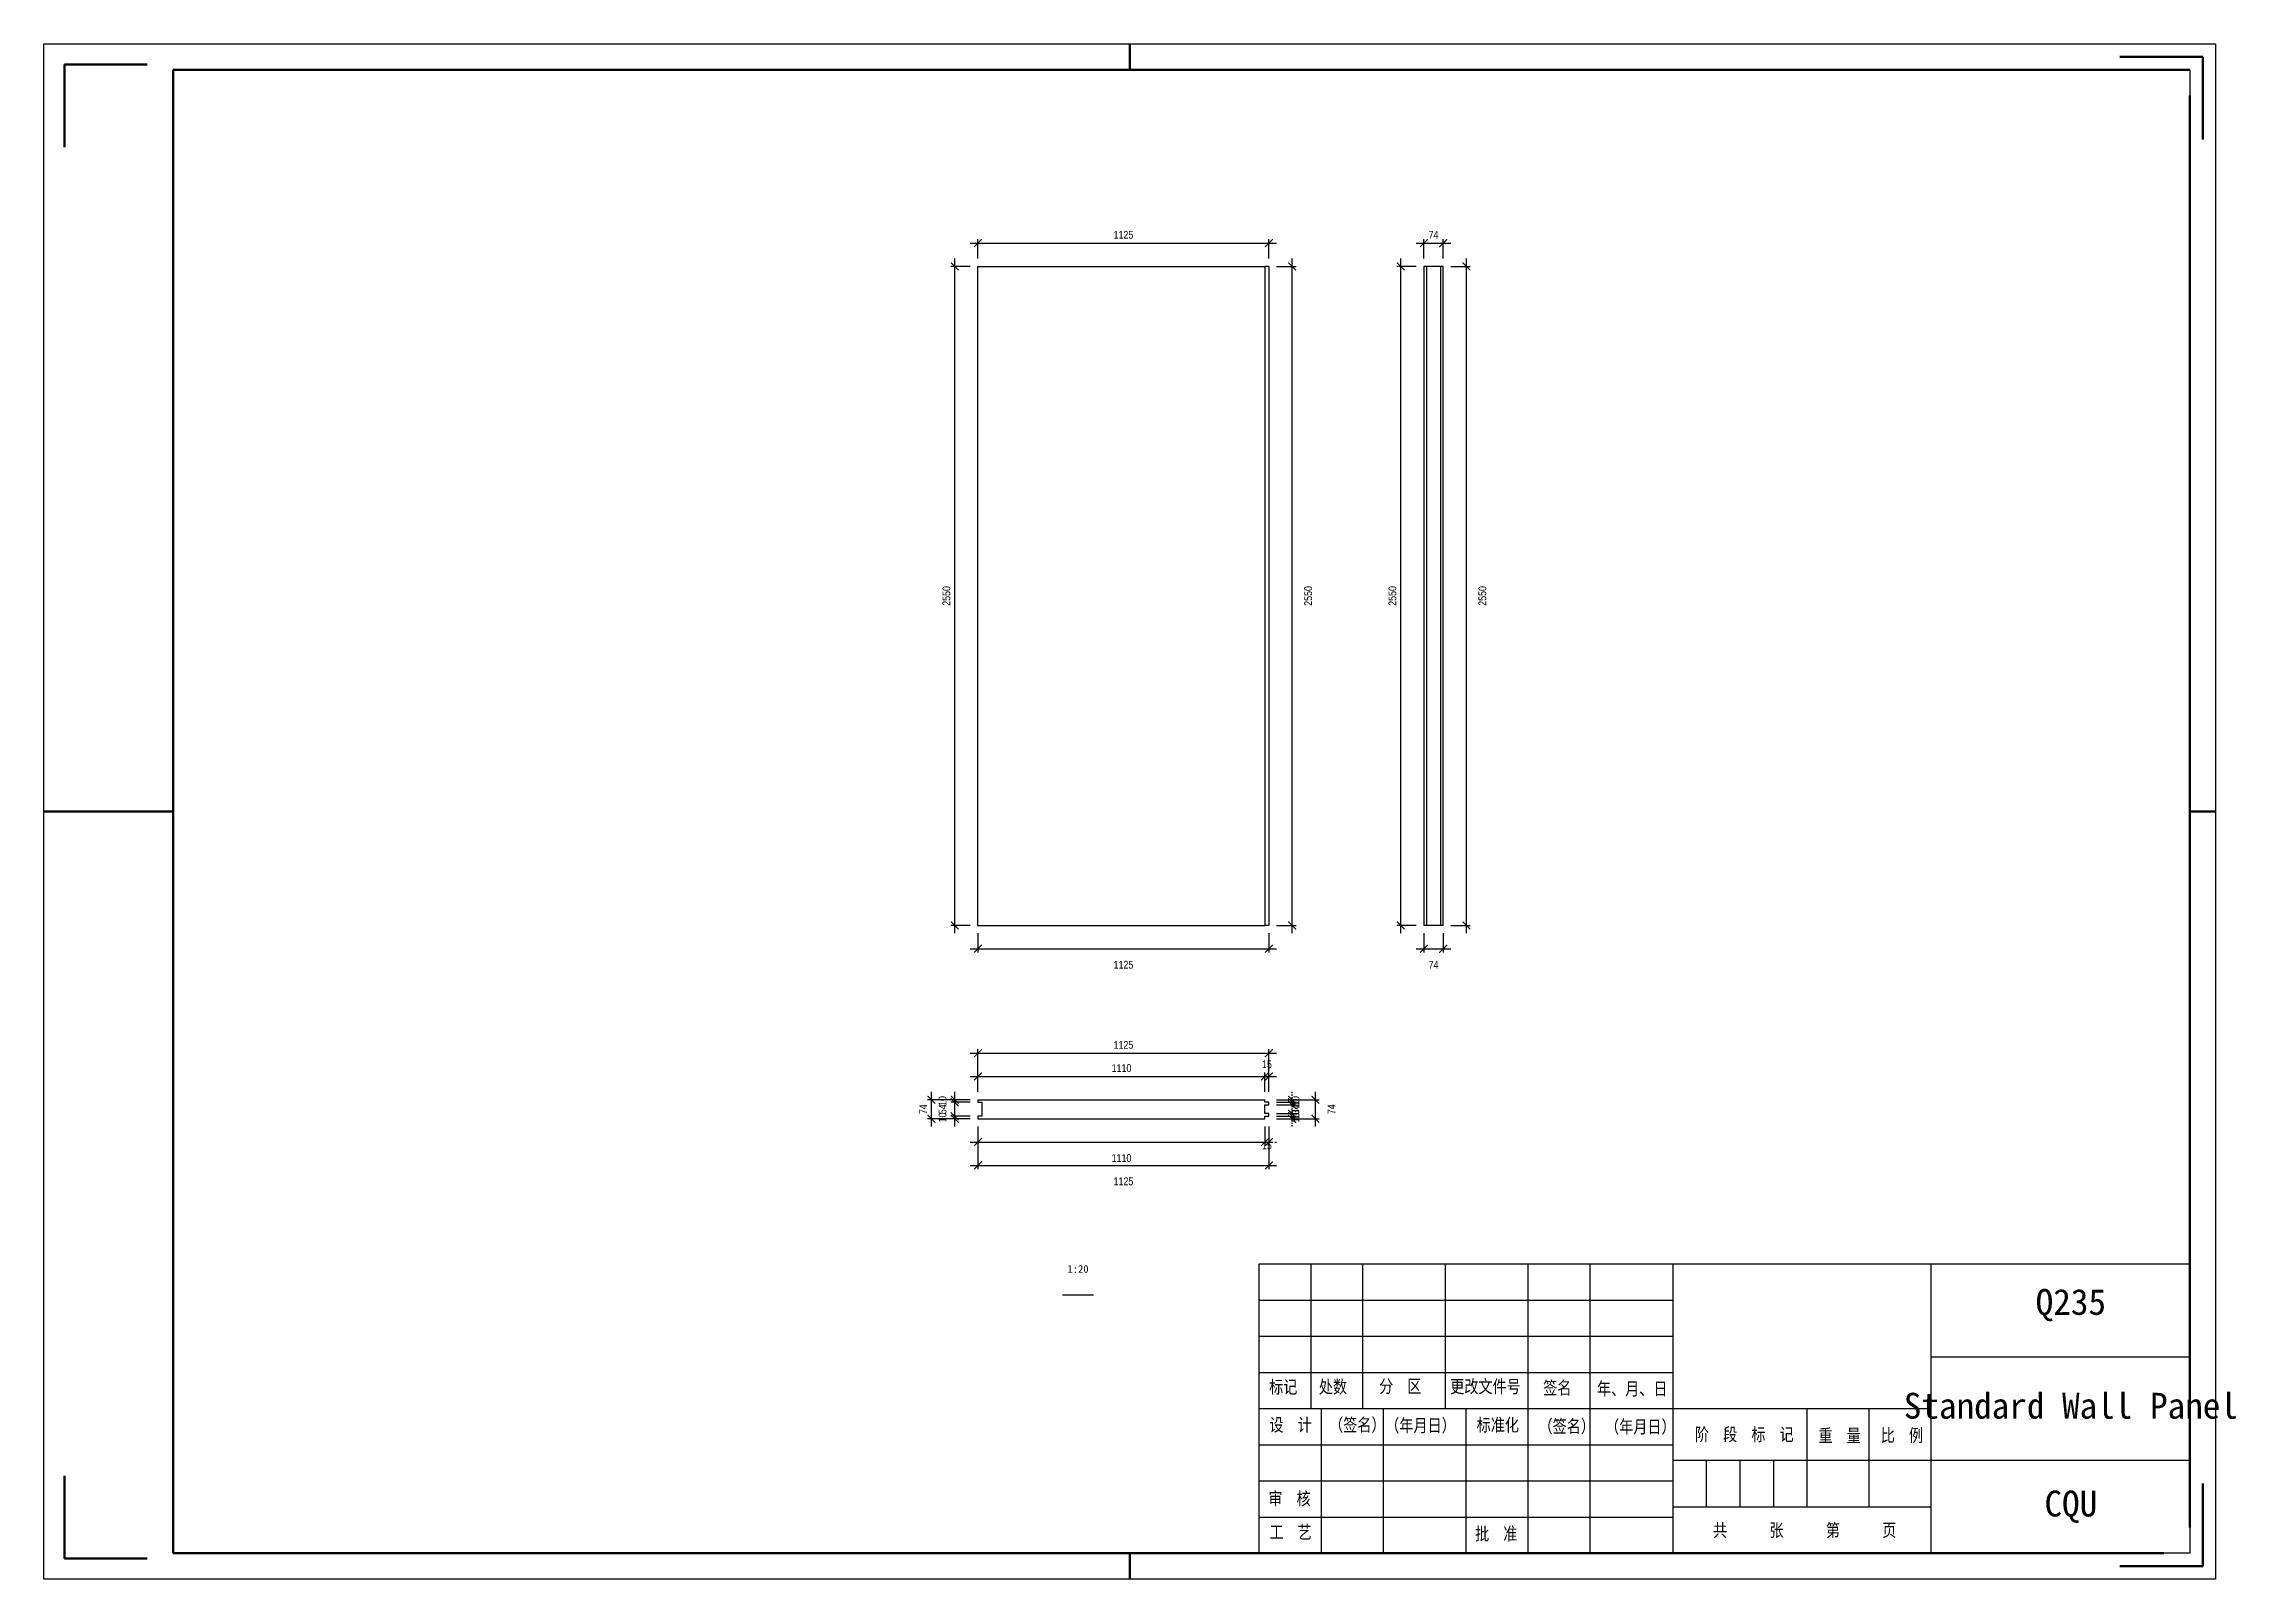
# Model space of a CAD drawing. Header units: millimetres. Extents: x 0 to 1925, y 0 to 4345.
# Drawn here: x 0 to 424, y 3670 to 3967 of the extents above; entities that cross this region are included whole.
import ezdxf

# ---------------------------------------------------------------- set-up
doc = ezdxf.new("R2010")
doc.units = ezdxf.units.MM
doc.layers.add('总内框线', color=7, linetype='Continuous', lineweight=50)
doc.layers.add('总外框线', color=7, linetype='Continuous', lineweight=30)
doc.styles.add('OpenSansCondensed-Light', font='OpenSansCondensed-Light.ttf')
doc.styles.add('陈杰（2）', font='gbenor.shx', dxfattribs={"width": 0.8, "bigfont": 'gbcbig.shx'})
doc.dimstyles.new('EZDXF', dxfattribs={"dimtxt": 0.25, "dimasz": 0.175, "dimexe": 0.375, "dimexo": 0.125, "dimgap": 0.1, "dimtad": 1, "dimlfac": 100, "dimzin": 12, "dimdsep": 46, "dimtxsty": 'OpenSansCondensed-Light', "dimblk": 'ARCHTICK', "dimcen": 2.5, "dimazin": 3, "dimtfac": 0.5, "dimtmove": 2, "dimatfit": 3, "dimarcsym": 0})

msp = doc.modelspace()

# ---------------------------------------------------------------- texts
at = {"attachment_point": 5}
for s, insert, char_height in [('1:20', (200, 3730), 1.5), ('Q235', (392, 3723), 5), ('Standard Wall Panel', (392, 3703.5), 5), ('CQU', (392, 3684), 5)]:
    msp.add_mtext(s, dxfattribs=dict(at, insert=insert, char_height=char_height))
at = {"char_height": 2.5, "width": 93.0192856, "attachment_point": 1, "style": '陈杰（2）'}
for s, insert in [('{\\fSimSun|b0|i0|c134|p2;标记}', (236.95482, 3708.44053)), ('{\\fSimSun|b0|i0|c134|p2;处数}', (246.57596, 3708.45543)), ('{\\fSimSun|b0|i0|c134|p2;分\u3000区}', (258.23692, 3708.57959)), ('{\\fSimSun|b0|i0|c134|p2;更改文件号}', (271.97169, 3708.52496)), ('{\\fSimSun|b0|i0|c134|p2;签名}', (289.95608, 3708.2667)), ('{\\fSimSun|b0|i0|c134|p2;年、月、日}', (300.35064, 3708.07301)), ('{\\fSimSun|b0|i0|c134|p2;设\u3000计}', (237.01432, 3701.10007)), ('{\\fSimSun|b0|i0|c134|p2;（签名）}', (248.55629, 3701.10007)), ('{\\fSimSun|b0|i0|c134|p2;\u3000（年月日）}', (256.68156, 3700.98584)), ('{\\fSimSun|b0|i0|c134|p2;标准化}', (277.08823, 3701.08517)), ('{\\fSimSun|b0|i0|c134|p2;（签名）}', (289.05516, 3700.83685)), ('{\\fSimSun|b0|i0|c134|p2;（年月日）}', (301.923, 3700.73752)), ('{\\fSimSun|b0|i0|c134|p2;阶\u3000段\u3000标\u3000记}', (319.30395, 3699.25254)), ('{\\fSimSun|b0|i0|c134|p2;重\u3000量}', (343.18681, 3699.02408)), ('{\\fSimSun|b0|i0|c134|p2;比\u3000例}', (355.23873, 3699.09361)), ('{\\fSimSun|b0|i0|c134|p2;审\u3000核}', (236.81034, 3686.83138)), ('{\\fSimSun|b0|i0|c134|p2;工\u3000艺}', (237.01432, 3680.34515)), ('{\\fSimSun|b0|i0|c134|p2;批\u3000准}', (276.78226, 3680.0273)), ('{\\fSimSun|b0|i0|c134|p2;共\u3000\u3000\u3000张\u3000\u3000\u3000第\u3000\u3000\u3000页}', (322.79713, 3680.72757))]:
    msp.add_mtext(s, dxfattribs=dict(at, insert=insert))

# ---------------------------------------------------------------- blocks, each defined once
blk = doc.blocks.new('_ARCHTICK')
at = {"color": 0, "linetype": 'ByBlock', "const_width": 0.15}
blk.add_lwpolyline([(-0.5, -0.5), (0.5, 0.5)], dxfattribs=at)

# ---------------------------------------------------------------- dimensions: what is measured, and where the dimension line sits
for base, p1, p2, location, override in [((180.65401, 3928.45), (180.65401, 3923.95), (236.90401, 3923.95), (208.77901, 3930.05), {"dimtxt": 1.5, "dimasz": 1.5, "dimexe": 0.75, "dimexo": 1.5, "dimtad": 1, "dimlfac": 20, "dimblk": 'ARCHTICK', "dimsah": 0, "dimtsz": 0, "dimdle": 1.5, "dimtmove": 2}), ((266.90401, 3928.45), (266.90401, 3923.95), (270.60401, 3923.95), (268.75401, 3930.05), {"dimtxt": 1.5, "dimasz": 1.5, "dimexe": 0.75, "dimexo": 1.5, "dimtad": 1, "dimlfac": 20, "dimblk": 'ARCHTICK', "dimsah": 0, "dimtsz": 0, "dimdle": 1.5, "dimtmove": 2}), ((180.65401, 3791.95), (180.65401, 3796.45), (236.90401, 3796.45), (208.77901, 3788.85), {"dimtxt": 1.5, "dimasz": 1.5, "dimexe": 0.75, "dimexo": 1.5, "dimtad": 4, "dimlfac": 20, "dimblk": 'ARCHTICK', "dimsah": 0, "dimtsz": 0, "dimdle": 1.5, "dimtmove": 2}), ((266.90401, 3791.95), (266.90401, 3796.45), (270.60401, 3796.45), (268.75401, 3788.85), {"dimtxt": 1.5, "dimasz": 1.5, "dimexe": 0.75, "dimexo": 1.5, "dimtad": 4, "dimlfac": 20, "dimblk": 'ARCHTICK', "dimsah": 0, "dimtsz": 0, "dimdle": 1.5, "dimtmove": 2}), ((180.65401, 3771.75), (180.65401, 3762.75), (236.90401, 3762.75), (208.77901, 3773.35), {"dimtxt": 1.5, "dimasz": 1.5, "dimexe": 0.75, "dimexo": 1.5, "dimtad": 1, "dimlfac": 20, "dimblk": 'ARCHTICK', "dimsah": 0, "dimtsz": 0, "dimdle": 1.5, "dimtmove": 2}), ((180.65401, 3767.25), (180.65401, 3762.75), (236.15401, 3762.75), (208.40401, 3768.85), {"dimtxt": 1.5, "dimasz": 1.5, "dimexe": 0.75, "dimexo": 1.5, "dimtad": 1, "dimlfac": 20, "dimblk": 'ARCHTICK', "dimsah": 0, "dimtsz": 0, "dimdle": 1.5, "dimtmove": 2}), ((236.15401, 3767.25), (236.15401, 3762.75), (236.90401, 3762.75), (236.52901, 3769.6), {"dimtxt": 1.5, "dimasz": 1.5, "dimexe": 0.75, "dimexo": 1.5, "dimtad": 1, "dimlfac": 20, "dimblk": 'ARCHTICK', "dimsah": 0, "dimtsz": 0, "dimdle": 1.5, "dimtmove": 2}), ((180.65401, 3754.55), (180.65401, 3759.05), (236.15401, 3759.05), (208.40401, 3751.45), {"dimtxt": 1.5, "dimasz": 1.5, "dimexe": 0.75, "dimexo": 1.5, "dimtad": 4, "dimlfac": 20, "dimblk": 'ARCHTICK', "dimsah": 0, "dimtsz": 0, "dimdle": 1.5, "dimtmove": 2}), ((180.65401, 3750.05), (180.65401, 3759.05), (236.90401, 3759.05), (208.77901, 3746.95), {"dimtxt": 1.5, "dimasz": 1.5, "dimexe": 0.75, "dimexo": 1.5, "dimtad": 4, "dimlfac": 20, "dimblk": 'ARCHTICK', "dimsah": 0, "dimtsz": 0, "dimdle": 1.5, "dimtmove": 2}), ((236.15401, 3754.55), (236.15401, 3759.05), (236.90401, 3759.05), (236.52901, 3753.9), {"dimtxt": 1.5, "dimasz": 1.5, "dimexe": 0.75, "dimexo": 1.5, "dimtad": 4, "dimlfac": 20, "dimblk": 'ARCHTICK', "dimsah": 0, "dimtsz": 0, "dimdle": 1.5, "dimtmove": 2})]:
    msp.add_linear_dim(base=base, p1=p1, p2=p2, location=location, dimstyle='EZDXF', override=override).render()
for base, p1, p2, location, override in [((176.15401, 3796.45), (180.65401, 3796.45), (180.65401, 3923.95), (174.55401, 3860.2), {"dimtxt": 1.5, "dimasz": 1.5, "dimexe": 0.75, "dimexo": 1.5, "dimtad": 1, "dimlfac": 20, "dimblk": 'ARCHTICK', "dimsah": 0, "dimtsz": 0, "dimdle": 1.5, "dimtmove": 2}), ((241.40401, 3796.45), (236.90401, 3796.45), (236.90401, 3923.95), (244.50401, 3860.2), {"dimtxt": 1.5, "dimasz": 1.5, "dimexe": 0.75, "dimexo": 1.5, "dimtad": 4, "dimlfac": 20, "dimblk": 'ARCHTICK', "dimsah": 0, "dimtsz": 0, "dimdle": 1.5, "dimtmove": 2}), ((262.40401, 3796.45), (266.90401, 3796.45), (266.90401, 3923.95), (260.80401, 3860.2), {"dimtxt": 1.5, "dimasz": 1.5, "dimexe": 0.75, "dimexo": 1.5, "dimtad": 1, "dimlfac": 20, "dimblk": 'ARCHTICK', "dimsah": 0, "dimtsz": 0, "dimdle": 1.5, "dimtmove": 2}), ((275.10401, 3796.45), (270.60401, 3796.45), (270.60401, 3923.95), (278.20401, 3860.2), {"dimtxt": 1.5, "dimasz": 1.5, "dimexe": 0.75, "dimexo": 1.5, "dimtad": 4, "dimlfac": 20, "dimblk": 'ARCHTICK', "dimsah": 0, "dimtsz": 0, "dimdle": 1.5, "dimtmove": 2}), ((171.65401, 3759.05), (180.65401, 3759.05), (180.65401, 3762.75), (170.05401, 3760.9), {"dimtxt": 1.5, "dimasz": 1.5, "dimexe": 0.75, "dimexo": 1.5, "dimtad": 1, "dimlfac": 20, "dimblk": 'ARCHTICK', "dimsah": 0, "dimtsz": 0, "dimdle": 1.5, "dimtmove": 2}), ((176.15401, 3762.25), (180.65401, 3762.25), (180.65401, 3762.75), (173.80401, 3762.5), {"dimtxt": 1.5, "dimasz": 1.5, "dimexe": 0.75, "dimexo": 1.5, "dimtad": 1, "dimlfac": 20, "dimblk": 'ARCHTICK', "dimsah": 0, "dimtsz": 0, "dimdle": 1.5, "dimtmove": 2}), ((176.15401, 3759.55), (180.65401, 3759.55), (180.65401, 3762.25), (173.80401, 3760.9), {"dimtxt": 1.5, "dimasz": 1.5, "dimexe": 0.75, "dimexo": 1.5, "dimtad": 1, "dimlfac": 20, "dimblk": 'ARCHTICK', "dimsah": 0, "dimtsz": 0, "dimdle": 1.5, "dimtmove": 2}), ((176.15401, 3759.05), (180.65401, 3759.05), (180.65401, 3759.55), (173.80401, 3759.3), {"dimtxt": 1.5, "dimasz": 1.5, "dimexe": 0.75, "dimexo": 1.5, "dimtad": 1, "dimlfac": 20, "dimblk": 'ARCHTICK', "dimsah": 0, "dimtsz": 0, "dimdle": 1.5, "dimtmove": 2}), ((241.40401, 3762.25), (236.90401, 3762.25), (236.90401, 3762.75), (242.05401, 3762.5), {"dimtxt": 1.5, "dimasz": 1.5, "dimexe": 0.75, "dimexo": 1.5, "dimtad": 4, "dimlfac": 20, "dimblk": 'ARCHTICK', "dimsah": 0, "dimtsz": 0, "dimdle": 1.5, "dimtmove": 2}), ((245.90401, 3759.05), (236.90401, 3759.05), (236.90401, 3762.75), (249.00401, 3760.9), {"dimtxt": 1.5, "dimasz": 1.5, "dimexe": 0.75, "dimexo": 1.5, "dimtad": 4, "dimlfac": 20, "dimblk": 'ARCHTICK', "dimsah": 0, "dimtsz": 0, "dimdle": 1.5, "dimtmove": 2}), ((241.40401, 3761.75), (236.90401, 3761.75), (236.90401, 3762.25), (242.05401, 3762), {"dimtxt": 1.5, "dimasz": 1.5, "dimexe": 0.75, "dimexo": 1.5, "dimtad": 4, "dimlfac": 20, "dimblk": 'ARCHTICK', "dimsah": 0, "dimtsz": 0, "dimdle": 1.5, "dimtmove": 2}), ((241.40401, 3760.05), (236.90401, 3760.05), (236.90401, 3761.75), (242.05401, 3760.9), {"dimtxt": 1.5, "dimasz": 1.5, "dimexe": 0.75, "dimexo": 1.5, "dimtad": 4, "dimlfac": 20, "dimblk": 'ARCHTICK', "dimsah": 0, "dimtsz": 0, "dimdle": 1.5, "dimtmove": 2}), ((241.40401, 3759.55), (236.90401, 3759.55), (236.90401, 3760.05), (242.05401, 3759.8), {"dimtxt": 1.5, "dimasz": 1.5, "dimexe": 0.75, "dimexo": 1.5, "dimtad": 4, "dimlfac": 20, "dimblk": 'ARCHTICK', "dimsah": 0, "dimtsz": 0, "dimdle": 1.5, "dimtmove": 2}), ((241.40401, 3759.05), (236.90401, 3759.05), (236.90401, 3759.55), (242.05401, 3759.3), {"dimtxt": 1.5, "dimasz": 1.5, "dimexe": 0.75, "dimexo": 1.5, "dimtad": 4, "dimlfac": 20, "dimblk": 'ARCHTICK', "dimsah": 0, "dimtsz": 0, "dimdle": 1.5, "dimtmove": 2})]:
    msp.add_linear_dim(base=base, p1=p1, p2=p2, angle=90, location=location, dimstyle='EZDXF', override=override).render()

# ---------------------------------------------------------------- linework, layer by layer
for p, q in [((415, 3962), (415, 3777)), ((180.65401, 3796.45), (180.65401, 3923.95)), ((180.65401, 3923.95), (236.15401, 3923.95)), ((236.15401, 3923.95), (236.15401, 3796.45)), ((236.90401, 3923.95), (236.15401, 3923.95)), ((236.90401, 3923.95), (236.90401, 3796.45)), ((267.40401, 3923.95), (266.90401, 3923.95)), ((266.90401, 3923.95), (266.90401, 3796.45)), ((267.40401, 3923.95), (267.40401, 3796.45)), ((270.10401, 3923.95), (267.40401, 3923.95)), ((270.60401, 3923.95), (270.10401, 3923.95)), ((270.10401, 3923.95), (270.10401, 3796.45)), ((270.60401, 3796.45), (270.60401, 3923.95)), ((180.65401, 3796.45), (236.15401, 3796.45)), ((236.90401, 3796.45), (236.15401, 3796.45)), ((267.40401, 3796.45), (266.90401, 3796.45)), ((270.10401, 3796.45), (267.40401, 3796.45)), ((270.60401, 3796.45), (270.10401, 3796.45)), ((180.65401, 3762.75), (236.15401, 3762.75)), ((180.65401, 3762.75), (180.65401, 3762.25)), ((180.65401, 3762.25), (181.40401, 3762.25)), ((181.40401, 3762.25), (181.40401, 3759.55)), ((236.15401, 3762.25), (236.15401, 3762.75)), ((236.90401, 3762.25), (236.15401, 3762.25)), ((236.15401, 3761.75), (236.90401, 3761.75)), ((236.15401, 3760.05), (236.15401, 3761.75)), ((236.90401, 3761.75), (236.90401, 3762.25)), ((181.40401, 3759.55), (180.65401, 3759.55)), ((180.65401, 3759.55), (180.65401, 3759.05)), ((180.65401, 3759.05), (236.15401, 3759.05)), ((236.90401, 3760.05), (236.15401, 3760.05)), ((236.15401, 3759.55), (236.90401, 3759.55)), ((236.15401, 3759.05), (236.15401, 3759.55)), ((236.90401, 3759.55), (236.90401, 3760.05)), ((235, 3731), (415, 3731)), ((235, 3675), (235, 3731)), ((245, 3731), (245, 3703)), ((255, 3731), (255, 3703)), ((271, 3731), (271, 3703)), ((287, 3731), (287, 3703)), ((299, 3731), (299, 3675)), ((315, 3731), (315, 3675)), ((365, 3675), (365, 3731)), ((415, 3731), (415, 3675)), ((197, 3725), (203, 3725)), ((235, 3724), (315, 3724)), ((235, 3717), (315, 3717)), ((235, 3710), (315, 3710)), ((365, 3713), (415, 3713)), ((235, 3703), (365, 3703)), ((247, 3703), (247, 3675)), ((259, 3703), (259, 3675)), ((275, 3703), (275, 3675)), ((287, 3703), (287, 3675)), ((341, 3684), (341, 3703)), ((353, 3684), (353, 3703)), ((235, 3696), (315, 3696)), ((315, 3693), (365, 3693)), ((321.5, 3693), (321.5, 3684)), ((328, 3693), (328, 3684)), ((334.5, 3693), (334.5, 3684)), ((365, 3693), (415, 3693)), ((235, 3689), (315, 3689)), ((235, 3682), (315, 3682)), ((315, 3684), (365, 3684)), ((415, 3675), (235, 3675))]:
    msp.add_line(p, q)
at = {"layer": '总内框线'}
for p, q in [((210, 3962), (210, 3967)), ((417.5, 3964.5), (401.5, 3964.5)), ((417.5, 3964.5), (417.5, 3948.5)), ((4, 3963), (4, 3947)), ((4, 3963), (20, 3963)), ((25, 3675), (25, 3962)), ((25, 3962), (415, 3962)), ((415, 3957), (415, 3680)), ((0, 3818.5), (25, 3818.5)), ((415, 3818.5), (420, 3818.5)), ((4, 3674), (4, 3690)), ((417.5, 3672.5), (417.5, 3688.5)), ((4, 3674), (20, 3674)), ((410, 3675), (25, 3675)), ((210, 3670), (210, 3675)), ((417.5, 3672.5), (401.5, 3672.5))]:
    msp.add_line(p, q, dxfattribs=at)
at = {"layer": '总外框线'}
for p, q in [((0, 3670), (0, 3967)), ((0, 3967), (420, 3967)), ((420, 3967), (420, 3670)), ((420, 3670), (0, 3670))]:
    msp.add_line(p, q, dxfattribs=at)

msp.set_redraw_order([(e.dxf.handle, doc.entitydb.next_handle()) for e in msp.query("TEXT MTEXT ATTDEF DIMENSION ARC_DIMENSION")])  # texts and dimensions are drawn at this point

doc.saveas('drawing.dxf')
